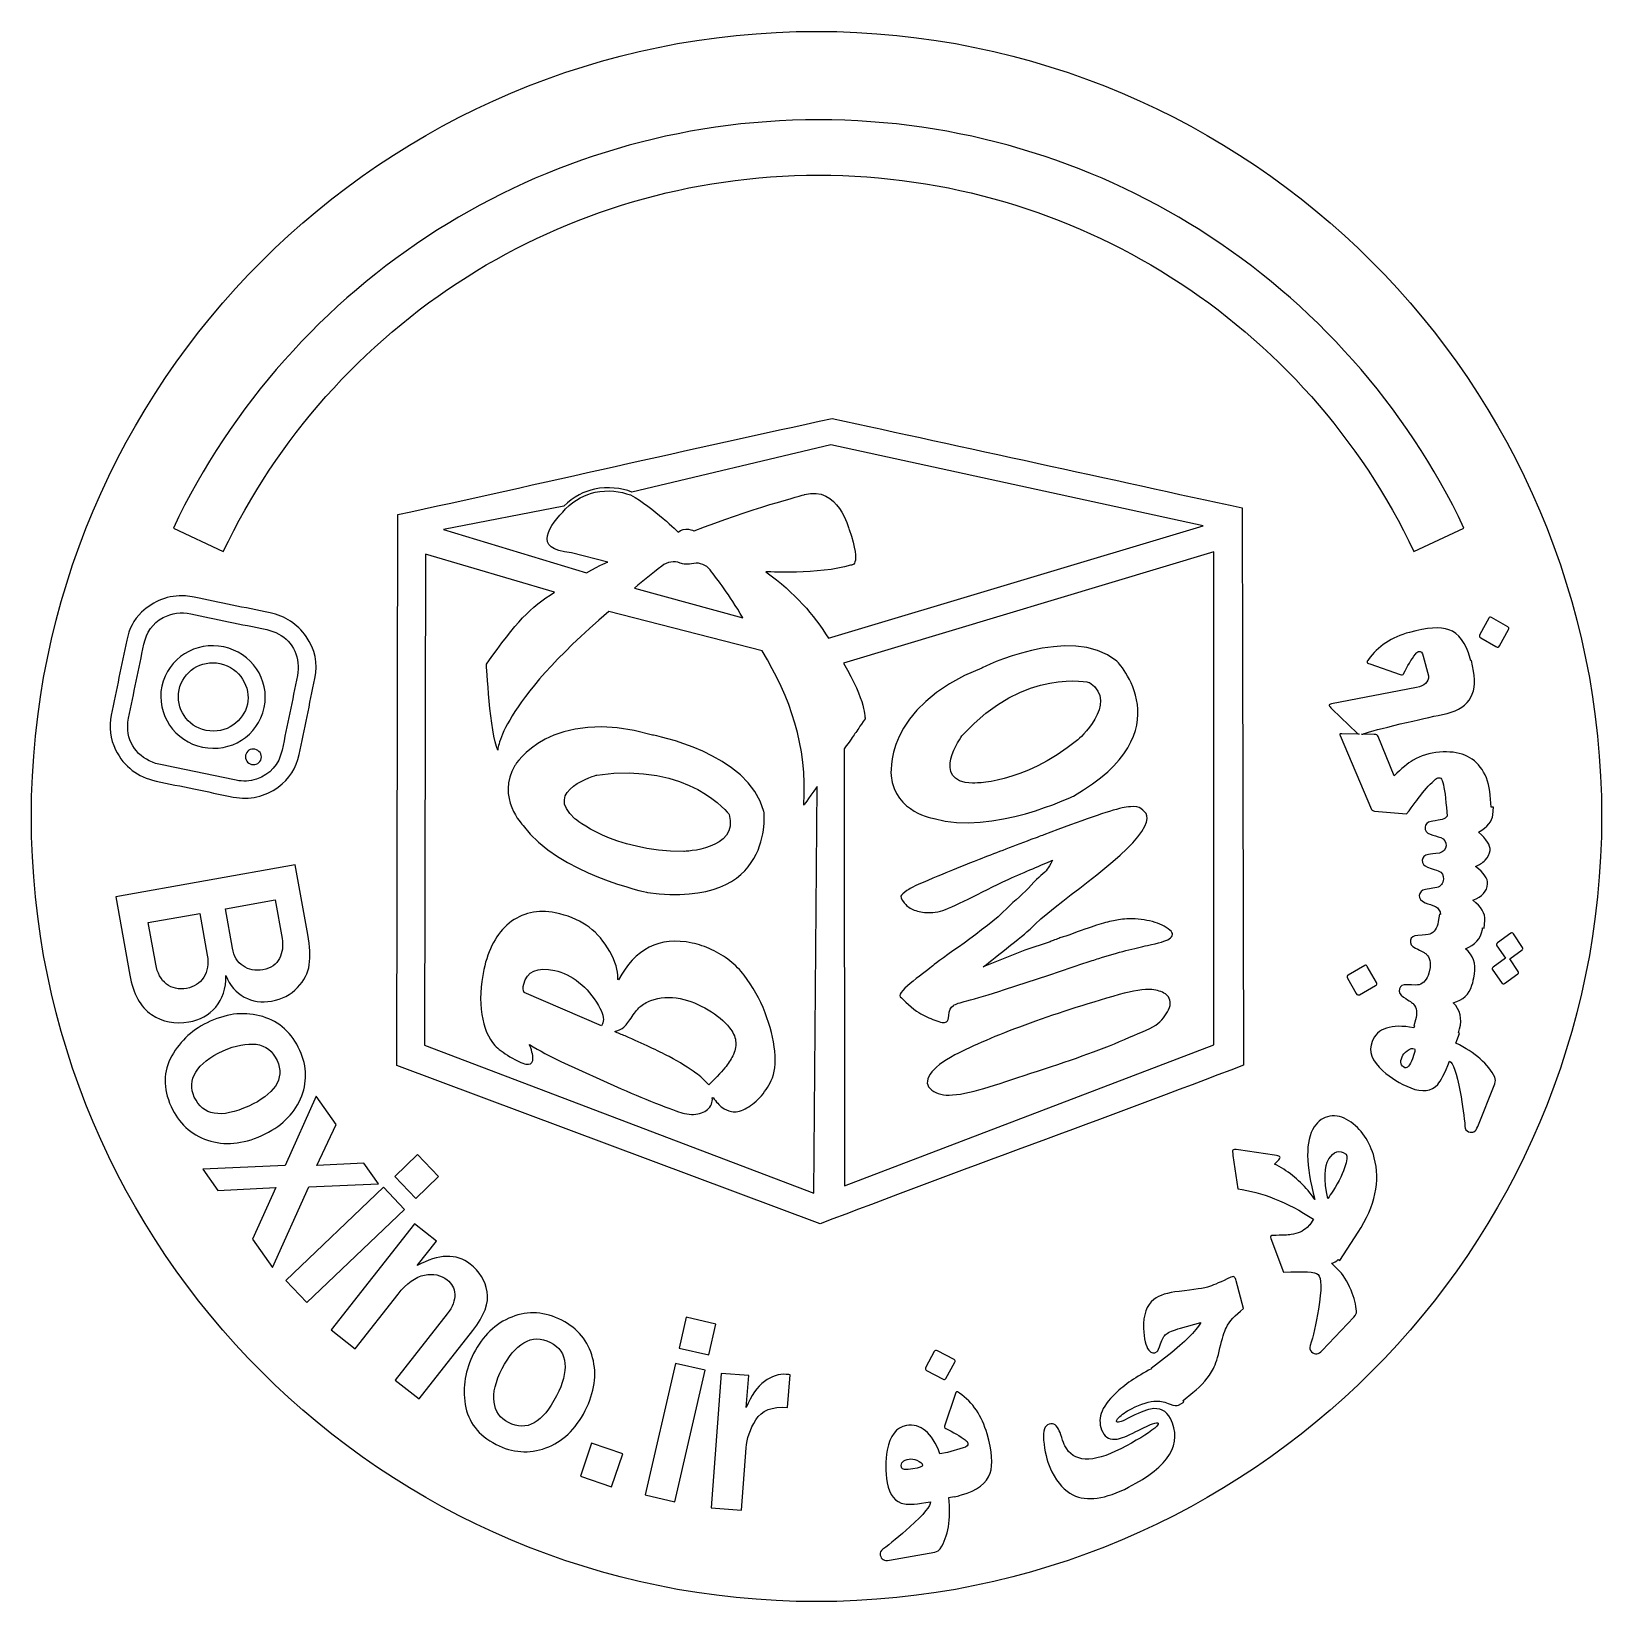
# Model space of a CAD drawing. Header units: millimetres. Extents: x -10.1 to 9.9, y -10.1 to 9.9.
import ezdxf

# ---------------------------------------------------------------- set-up
doc = ezdxf.new("R2010")
doc.units = ezdxf.units.MM
doc.header["$MEASUREMENT"] = 0
doc.layers.add('Layer 1', color=7, linetype='Continuous')

msp = doc.modelspace()

# ---------------------------------------------------------------- linework, layer by layer
at = {"layer": 'Layer 1', "color": 250}
msp.add_ellipse((-0.0613, -0.0613), major_axis=(0, 10), ratio=1, dxfattribs=at)
at = {"layer": 'Layer 1', "color": 2}
for points, knots in [([(-8.2535, 3.6133), (-7.5121, 5.1749), (-6.3384, 6.4919), (-4.8873, 7.4096), (-3.482, 8.2983), (-1.8173, 8.8128), (-0.0338, 8.8128), (1.7497, 8.8128), (3.4144, 8.2983), (4.8197, 7.4096), (6.2708, 6.4919), (7.4444, 5.1749), (8.1858, 3.6133), (8.1858, 3.6133), (7.5492, 3.3129), (7.5492, 3.3129), (6.8653, 4.7533), (5.783, 5.968), (4.4449, 6.8142), (3.15, 7.6331), (1.614, 8.1072), (-0.0338, 8.1072), (-1.6816, 8.1072), (-3.2176, 7.6331), (-4.5125, 6.8142), (-5.8506, 5.968), (-6.9331, 4.7532), (-7.6169, 3.3129), (-7.6169, 3.3129), (-8.2535, 3.6133), (-8.2535, 3.6133)], [0, 0, 0, 0, 0.1, 0.1, 0.1, 0.2, 0.2, 0.2, 0.3, 0.3, 0.3, 0.4, 0.4, 0.4, 0.5, 0.5, 0.5, 0.6, 0.6, 0.6, 0.7, 0.7, 0.7, 0.8, 0.8, 0.8, 0.9, 0.9, 0.9, 1, 1, 1, 1]), ([(-5.3928, 3.7853), (-5.3928, 3.7853), (-5.4083, -3.2349), (-5.4083, -3.2349), (-5.4083, -3.2349), (-0.0125, -5.249), (-0.0125, -5.249), (1.6947, -4.5972), (3.6687, -3.8826), (5.3758, -3.2303), (5.3768, -1.0031), (5.3617, 1.6419), (5.3617, 3.8692), (3.7046, 4.2299), (1.7961, 4.6498), (0.1384, 5.008), (-1.6243, 4.6307), (-3.6246, 4.1653), (-5.3928, 3.7853)], [0, 0, 0, 0, 0.1666667, 0.1666667, 0.1666667, 0.3333333, 0.3333333, 0.3333333, 0.5, 0.5, 0.5, 0.6666667, 0.6666667, 0.6666667, 0.8333333, 0.8333333, 0.8333333, 1, 1, 1, 1]), ([(-2.7189, 3.1796), (-2.7189, 3.1796), (-2.8023, 3.1523), (-2.9891, 3.0416), (-2.9891, 3.0416), (-4.8128, 3.5943), (-4.8128, 3.5943), (-4.8128, 3.5943), (-3.2792, 3.8928), (-3.2792, 3.8928), (-3.1546, 4.0137), (-3.0202, 4.0802), (-2.8871, 4.1091), (-2.7187, 4.1456), (-2.5526, 4.1217), (-2.4116, 4.0715), (-2.4116, 4.0715), (0.1228, 4.6728), (0.1228, 4.6728), (0.1228, 4.6728), (4.8629, 3.6428), (4.8629, 3.6428), (4.8629, 3.6428), (0.0919, 2.2082), (0.0919, 2.2082), (-0.1007, 2.5159), (-0.3276, 2.778), (-0.7071, 3.0559), (-0.7071, 3.0559), (-0.0264, 3.0163), (0.3738, 3.1411), (0.3738, 3.1411), (0.5264, 3.0994), (0.3542, 3.5959), (0.3542, 3.5959), (0.2144, 4.161), (-0.2123, 4.038), (-0.2123, 4.038), (-0.9242, 3.8542), (-1.6176, 3.5753), (-1.6176, 3.5753), (-1.7511, 3.6396), (-1.823, 3.5593), (-1.823, 3.5593), (-2.1325, 3.872), (-2.4287, 4.034), (-2.5626, 4.081), (-2.7195, 4.1032), (-2.8784, 4.0688), (-3.0067, 4.0409), (-3.1365, 3.976), (-3.2567, 3.8573), (-3.4555, 3.6476), (-3.7012, 3.3422), (-3.1817, 3.2969), (-3.1817, 3.2969), (-2.7189, 3.1796), (-2.7189, 3.1796)], [0, 0, 0, 0, 0.0526316, 0.0526316, 0.0526316, 0.1052632, 0.1052632, 0.1052632, 0.1578947, 0.1578947, 0.1578947, 0.2105263, 0.2105263, 0.2105263, 0.2631579, 0.2631579, 0.2631579, 0.3157895, 0.3157895, 0.3157895, 0.3684211, 0.3684211, 0.3684211, 0.4210526, 0.4210526, 0.4210526, 0.4736842, 0.4736842, 0.4736842, 0.5263158, 0.5263158, 0.5263158, 0.5789474, 0.5789474, 0.5789474, 0.6315789, 0.6315789, 0.6315789, 0.6842105, 0.6842105, 0.6842105, 0.7368421, 0.7368421, 0.7368421, 0.7894737, 0.7894737, 0.7894737, 0.8421053, 0.8421053, 0.8421053, 0.8947368, 0.8947368, 0.8947368, 0.9473684, 0.9473684, 0.9473684, 1, 1, 1, 1]), ([(-3.3973, 2.7967), (-3.7128, 2.599), (-3.8773, 2.4242), (-4.2655, 1.879), (-4.2655, 1.879), (-4.2182, 0.9895), (-4.1218, 0.7827), (-4.1218, 0.7827), (-4.1034, 1.3591), (-2.7049, 2.5504), (-2.7049, 2.5504), (-0.7522, 2.0494), (-0.7522, 2.0494), (-0.3953, 1.4373), (-0.1764, 0.8617), (-0.2236, 0.0831), (-0.2236, 0.0831), (-0.179, 0.1435), (-0.0519, 0.3203), (-0.0519, 0.3203), (-0.0932, -4.8569), (-0.0932, -4.8569), (-0.0932, -4.8569), (-5.0548, -2.9755), (-5.0548, -2.9755), (-5.0548, -2.9755), (-5.0401, 3.278), (-5.0401, 3.278), (-5.0401, 3.278), (-3.3973, 2.7967), (-3.3973, 2.7967)], [0, 0, 0, 0, 0.1, 0.1, 0.1, 0.2, 0.2, 0.2, 0.3, 0.3, 0.3, 0.4, 0.4, 0.4, 0.5, 0.5, 0.5, 0.6, 0.6, 0.6, 0.7, 0.7, 0.7, 0.8, 0.8, 0.8, 0.9, 0.9, 0.9, 1, 1, 1, 1]), ([(-2.3788, 2.8486), (-2.2641, 2.9449), (-2.161, 3.0278), (-2.031, 3.1288), (-1.9649, 3.1802), (-1.8743, 3.2003), (-1.7974, 3.1674), (-1.7608, 3.1517), (-1.7062, 3.1449), (-1.6245, 3.1612), (-1.5463, 3.1769), (-1.4664, 3.1429), (-1.4174, 3.08), (-1.3149, 2.9483), (-1.181, 2.7744), (-0.9979, 2.47), (-0.9979, 2.47), (-2.3788, 2.8486), (-2.3788, 2.8486)], [0, 0, 0, 0, 0.1666667, 0.1666667, 0.1666667, 0.3333333, 0.3333333, 0.3333333, 0.5, 0.5, 0.5, 0.6666667, 0.6666667, 0.6666667, 0.8333333, 0.8333333, 0.8333333, 1, 1, 1, 1]), ([(0.2904, 0.7993), (0.4478, 1.019), (0.4135, 0.9724), (0.5569, 1.1835), (0.5569, 1.1835), (0.5723, 1.4071), (0.2815, 1.8927), (0.2815, 1.8927), (5.0002, 3.3083), (5.0002, 3.3083), (5.0002, 3.3083), (5.0002, -2.97), (5.0002, -2.97), (5.0002, -2.97), (0.2955, -4.7667), (0.2955, -4.7667), (0.2955, -4.7667), (0.2904, 0.7993), (0.2904, 0.7993)], [0, 0, 0, 0, 0.1666667, 0.1666667, 0.1666667, 0.3333333, 0.3333333, 0.3333333, 0.5, 0.5, 0.5, 0.6666667, 0.6666667, 0.6666667, 0.8333333, 0.8333333, 0.8333333, 1, 1, 1, 1]), ([(-7.9915, 0.2901), (-8.1522, 0.3234), (-8.3133, 0.3558), (-8.4738, 0.3903), (-8.7082, 0.4405), (-8.8792, 0.5713), (-8.9884, 0.7871), (-9.0605, 0.9303), (-9.0753, 1.0773), (-9.0442, 1.231), (-8.9791, 1.5494), (-8.9123, 1.8675), (-8.8467, 2.1861), (-8.8184, 2.3227), (-8.7592, 2.4443), (-8.6578, 2.5395), (-8.5022, 2.6858), (-8.3174, 2.7623), (-8.1006, 2.7479), (-8.0622, 2.7453), (-8.0241, 2.7394), (-7.9867, 2.7317), (-7.6649, 2.6656), (-7.3436, 2.5986), (-7.0219, 2.5322), (-6.8282, 2.4922), (-6.6752, 2.3922), (-6.561, 2.2296), (-6.4469, 2.0676), (-6.4129, 1.8894), (-6.4512, 1.6981), (-6.5159, 1.3737), (-6.5842, 1.0499), (-6.6523, 0.7264), (-6.6882, 0.5558), (-6.7756, 0.4147), (-6.9174, 0.3138), (-7.0888, 0.1921), (-7.2802, 0.1444), (-7.4894, 0.1863), (-7.6568, 0.2198), (-7.8241, 0.2554), (-7.9915, 0.2901)], [0, 0, 0, 0, 0.0714286, 0.0714286, 0.0714286, 0.1428571, 0.1428571, 0.1428571, 0.2142857, 0.2142857, 0.2142857, 0.2857143, 0.2857143, 0.2857143, 0.3571429, 0.3571429, 0.3571429, 0.4285714, 0.4285714, 0.4285714, 0.5, 0.5, 0.5, 0.5714286, 0.5714286, 0.5714286, 0.6428571, 0.6428571, 0.6428571, 0.7142857, 0.7142857, 0.7142857, 0.7857143, 0.7857143, 0.7857143, 0.8571429, 0.8571429, 0.8571429, 0.9285714, 0.9285714, 0.9285714, 1, 1, 1, 1]), ([(-7.5498, 2.4196), (-7.7105, 2.4529), (-7.8714, 2.4858), (-8.032, 2.5198), (-8.1553, 2.5458), (-8.2739, 2.5297), (-8.3839, 2.4716), (-8.5191, 2.4), (-8.5973, 2.2826), (-8.6282, 2.1341), (-8.694, 1.8204), (-8.759, 1.5064), (-8.8232, 1.1924), (-8.8303, 1.1569), (-8.8339, 1.1206), (-8.8345, 1.0845), (-8.8375, 0.8447), (-8.6666, 0.6539), (-8.438, 0.6051), (-8.1105, 0.5349), (-7.7821, 0.4682), (-7.4538, 0.4008), (-7.367, 0.3829), (-7.2795, 0.3861), (-7.1959, 0.4141), (-7.017, 0.4744), (-6.9081, 0.6016), (-6.869, 0.785), (-6.8016, 1.1007), (-6.7363, 1.4169), (-6.6731, 1.7335), (-6.6625, 1.7858), (-6.66, 1.842), (-6.6657, 1.895), (-6.6895, 2.1113), (-6.8421, 2.2716), (-7.0643, 2.3189), (-7.2259, 2.3532), (-7.388, 2.3861), (-7.5498, 2.4196)], [0, 0, 0, 0, 0.0769231, 0.0769231, 0.0769231, 0.1538462, 0.1538462, 0.1538462, 0.2307692, 0.2307692, 0.2307692, 0.3076923, 0.3076923, 0.3076923, 0.3846154, 0.3846154, 0.3846154, 0.4615385, 0.4615385, 0.4615385, 0.5384615, 0.5384615, 0.5384615, 0.6153846, 0.6153846, 0.6153846, 0.6923077, 0.6923077, 0.6923077, 0.7692308, 0.7692308, 0.7692308, 0.8461538, 0.8461538, 0.8461538, 0.9230769, 0.9230769, 0.9230769, 1, 1, 1, 1]), ([(8.5016, 2.4654), (8.5082, 2.4805), (8.5198, 2.4833), (8.537, 2.4738), (8.537, 2.4738), (8.7428, 2.3548), (8.7428, 2.3548), (8.7571, 2.3463), (8.7602, 2.3348), (8.7523, 2.3198), (8.7523, 2.3198), (8.638, 2.1118), (8.638, 2.1118), (8.6289, 2.0946), (8.6138, 2.0918), (8.5934, 2.1031), (8.5934, 2.1031), (8.4003, 2.2149), (8.4003, 2.2149), (8.3821, 2.2245), (8.3776, 2.2379), (8.3864, 2.2558), (8.3864, 2.2558), (8.5016, 2.4654), (8.5016, 2.4654)], [0, 0, 0, 0, 0.125, 0.125, 0.125, 0.25, 0.25, 0.25, 0.375, 0.375, 0.375, 0.5, 0.5, 0.5, 0.625, 0.625, 0.625, 0.75, 0.75, 0.75, 0.875, 0.875, 0.875, 1, 1, 1, 1]), ([(0.8898, 0.4565), (0.8898, 0.4565), (0.778, 1.3328), (2.0447, 1.8299), (2.0447, 1.8299), (3.163, 2.399), (3.7636, 1.9193), (3.7636, 1.9193), (4.647, 1.0189), (3.2119, 0.1993), (3.2119, 0.1993), (2.1691, -0.3043), (1.4373, -0.0877), (1.4373, -0.0877), (0.9415, -0.0168), (0.8898, 0.4565)], [0, 0, 0, 0, 0.2, 0.2, 0.2, 0.4, 0.4, 0.4, 0.6, 0.6, 0.6, 0.8, 0.8, 0.8, 1, 1, 1, 1]), ([(7.4918, 2.2844), (7.7162, 2.3456), (7.8828, 2.3569), (7.9923, 2.3181), (8.1198, 2.2731), (8.2108, 2.1508), (8.2653, 1.9507), (8.2653, 1.9507), (8.2728, 1.9235), (8.2728, 1.9235), (8.2728, 1.9235), (8.28, 1.9249), (8.28, 1.9249), (8.28, 1.9249), (8.3057, 1.7918), (8.3057, 1.7918), (8.3652, 1.484), (8.2341, 1.2993), (7.9121, 1.2371), (7.7748, 1.2106), (7.5957, 1.1708), (7.3743, 1.1176), (7.1404, 1.0615), (6.9867, 1.0205), (6.9125, 0.9944), (6.9009, 0.9902), (6.8901, 0.9875), (6.8801, 0.9862), (6.8801, 0.9862), (7.0437, 0.9825), (7.0437, 0.9825), (7.0614, 0.9823), (7.0713, 0.9814), (7.074, 0.9799), (7.0803, 0.977), (7.0857, 0.9689), (7.091, 0.956), (7.091, 0.956), (7.2959, 0.4558), (7.2959, 0.4558), (7.3889, 0.5486), (7.4699, 0.6155), (7.5398, 0.657), (7.6363, 0.7137), (7.7475, 0.7475), (7.8737, 0.7581), (8.1233, 0.7792), (8.3042, 0.706), (8.4157, 0.5382), (8.4742, 0.4501), (8.5092, 0.341), (8.5202, 0.2102), (8.5202, 0.2102), (8.5329, 0.0592), (8.5329, 0.0592), (8.5329, 0.0592), (8.5605, 0.0571), (8.5605, 0.0571), (8.5605, 0.0571), (8.5532, -0.0389), (8.5532, -0.0389), (8.5469, -0.1216), (8.4864, -0.1959), (8.3715, -0.2626), (8.4746, -0.3507), (8.5236, -0.4277), (8.5186, -0.4938), (8.5154, -0.5368), (8.4942, -0.5785), (8.4547, -0.618), (8.4198, -0.6539), (8.3792, -0.6804), (8.3334, -0.6967), (8.4402, -0.7811), (8.4912, -0.8549), (8.4863, -0.9184), (8.4791, -1.0131), (8.4172, -1.083), (8.3006, -1.1277), (8.4075, -1.2113), (8.4576, -1.2966), (8.4509, -1.384), (8.4509, -1.384), (8.4435, -1.4816), (8.4435, -1.4816), (8.4435, -1.4816), (8.4234, -1.4801), (8.4234, -1.4801), (8.4234, -1.4801), (8.4198, -1.5007), (8.4198, -1.5007), (8.3987, -1.619), (8.3268, -1.7004), (8.204, -1.7458), (8.3037, -1.8296), (8.3419, -1.9368), (8.3185, -2.0677), (8.3185, -2.0677), (8.3097, -2.1173), (8.3097, -2.1173), (8.3097, -2.1173), (8.3126, -2.1182), (8.3126, -2.1182), (8.3126, -2.1182), (8.3043, -2.1474), (8.3043, -2.1474), (8.3043, -2.1474), (8.2969, -2.1885), (8.2969, -2.1885), (8.2969, -2.1885), (8.2928, -2.1878), (8.2928, -2.1878), (8.2928, -2.1878), (8.2862, -2.2111), (8.2862, -2.2111), (8.2534, -2.3267), (8.1746, -2.4008), (8.0495, -2.4342), (8.1387, -2.527), (8.1652, -2.6372), (8.1289, -2.7652), (8.1289, -2.7652), (8.1141, -2.8171), (8.1141, -2.8171), (8.1141, -2.8171), (8.1297, -2.8232), (8.1297, -2.8232), (8.1297, -2.8232), (8.0806, -2.9477), (8.0806, -2.9477), (8.3319, -3.0703), (8.4975, -3.2155), (8.5771, -3.3834), (8.589, -3.4079), (8.5889, -3.435), (8.5773, -3.4644), (8.5773, -3.4644), (8.3618, -4.0109), (8.3618, -4.0109), (8.3364, -4.0754), (8.2974, -4.0973), (8.2445, -4.0764), (8.2159, -4.0651), (8.2003, -4.0429), (8.1981, -4.0098), (8.1903, -3.8909), (8.17, -3.7432), (8.1375, -3.5668), (8.0931, -3.3286), (8.0478, -3.1986), (8.0017, -3.1768), (7.9398, -3.3339), (7.8902, -3.4329), (7.8525, -3.4737), (7.7712, -3.5621), (7.6556, -3.5767), (7.5068, -3.518), (7.3716, -3.4647), (7.2537, -3.392), (7.1528, -3.3003), (7.0134, -3.1737), (6.9677, -3.0495), (7.0155, -2.9281), (7.0824, -2.7587), (7.259, -2.7001), (7.5455, -2.752), (7.5455, -2.752), (7.5544, -2.7296), (7.5544, -2.7296), (7.5544, -2.7296), (7.5475, -2.7276), (7.5475, -2.7276), (7.5475, -2.7276), (7.5691, -2.6515), (7.5691, -2.6515), (7.5934, -2.566), (7.5849, -2.4987), (7.5435, -2.4505), (7.5335, -2.4387), (7.4916, -2.4095), (7.4165, -2.3624), (7.3698, -2.3327), (7.3522, -2.2975), (7.3636, -2.2576), (7.3746, -2.2189), (7.4072, -2.2011), (7.4613, -2.2045), (7.5449, -2.2091), (7.5956, -2.2092), (7.6133, -2.2045), (7.673, -2.1886), (7.7146, -2.139), (7.7383, -2.0555), (7.7383, -2.0555), (7.7486, -2.0192), (7.7486, -2.0192), (7.7486, -2.0192), (7.7502, -2.0105), (7.7502, -2.0105), (7.7658, -1.923), (7.7503, -1.8568), (7.7038, -1.8128), (7.6931, -1.8022), (7.6476, -1.7772), (7.5678, -1.7377), (7.518, -1.7128), (7.4966, -1.6794), (7.5039, -1.6386), (7.5109, -1.599), (7.542, -1.5781), (7.5967, -1.5761), (7.6807, -1.5724), (7.7316, -1.5676), (7.7488, -1.5611), (7.807, -1.5394), (7.8438, -1.486), (7.8591, -1.4006), (7.8591, -1.4006), (7.8761, -1.3055), (7.8761, -1.3055), (7.8761, -1.3055), (7.8875, -1.3075), (7.8875, -1.3075), (7.8826, -1.2634), (7.8608, -1.2298), (7.822, -1.2071), (7.7795, -1.191), (7.7365, -1.1757), (7.6935, -1.1609), (7.6388, -1.1349), (7.6129, -1.1042), (7.6156, -1.0684), (7.6188, -1.0266), (7.646, -1.0012), (7.6978, -0.9914), (7.7169, -0.9881), (7.7647, -0.9798), (7.8403, -0.9671), (7.8925, -0.9509), (7.9206, -0.9149), (7.9249, -0.8582), (7.9286, -0.8095), (7.9064, -0.7744), (7.8579, -0.7523), (7.8323, -0.7448), (7.7872, -0.7293), (7.722, -0.7068), (7.6731, -0.6898), (7.6505, -0.6606), (7.6536, -0.6188), (7.6567, -0.5779), (7.6834, -0.5538), (7.7342, -0.5456), (7.7607, -0.5421), (7.8075, -0.5353), (7.8751, -0.5263), (7.9263, -0.5126), (7.9535, -0.4817), (7.9572, -0.4335), (7.9609, -0.3841), (7.9392, -0.349), (7.8915, -0.3277), (7.8477, -0.3163), (7.802, -0.3025), (7.7552, -0.2874), (7.7079, -0.2722), (7.6862, -0.2418), (7.6896, -0.197), (7.6924, -0.1595), (7.7187, -0.1354), (7.7688, -0.125), (7.7866, -0.1221), (7.8335, -0.1141), (7.9087, -0.1005), (7.9366, -0.0911), (7.9574, -0.0761), (7.9711, -0.0557), (7.9711, -0.0557), (7.9619, 0.0524), (7.9619, 0.0524), (7.9475, 0.2241), (7.9296, 0.3389), (7.9088, 0.3976), (7.9002, 0.4231), (7.8847, 0.4347), (7.8634, 0.4329), (7.8506, 0.4318), (7.8378, 0.4256), (7.8245, 0.4146), (7.764, 0.3648), (7.7007, 0.296), (7.6343, 0.2084), (7.6011, 0.1644), (7.5412, 0.0852), (7.4544, -0.0294), (7.4544, -0.0294), (7.0467, 0.0065), (7.0467, 0.0065), (7.0281, 0.008), (7.0154, 0.0159), (7.0096, 0.0296), (7.0096, 0.0296), (6.608, 0.9702), (6.608, 0.9702), (6.6052, 0.9772), (6.6039, 0.9827), (6.6036, 0.9861), (6.6033, 0.99), (6.6126, 0.992), (6.6319, 0.9919), (6.6319, 0.9919), (6.8526, 0.9869), (6.8526, 0.9869), (6.843, 0.9888), (6.8346, 0.9926), (6.8273, 0.9984), (6.8273, 0.9984), (6.5059, 1.3069), (6.5059, 1.3069), (6.4839, 1.3283), (6.4719, 1.3434), (6.4702, 1.3522), (6.4681, 1.3627), (6.4767, 1.3701), (6.4965, 1.3739), (6.4965, 1.3739), (7.5821, 1.5836), (7.5821, 1.5836), (7.6823, 1.603), (7.7334, 1.6516), (7.7354, 1.7292), (7.7354, 1.7292), (7.6673, 1.979), (7.6673, 1.979), (7.6543, 2.0265), (7.6346, 2.0468), (7.6078, 2.0395), (7.5942, 2.0357), (7.5804, 2.0245), (7.5664, 2.006), (7.5157, 1.9385), (7.4656, 1.8557), (7.4169, 1.7578), (7.4089, 1.7432), (7.3945, 1.7393), (7.3736, 1.746), (7.3736, 1.746), (6.9855, 1.8821), (6.9855, 1.8821), (6.9644, 1.8896), (6.9533, 1.8959), (6.9518, 1.9017), (6.9498, 1.9087), (6.9553, 1.9213), (6.9679, 1.9385), (7.0882, 2.1065), (7.2628, 2.2219), (7.4918, 2.2844)], [0, 0, 0, 0, 0.0084034, 0.0084034, 0.0084034, 0.0168067, 0.0168067, 0.0168067, 0.0252101, 0.0252101, 0.0252101, 0.0336134, 0.0336134, 0.0336134, 0.0420168, 0.0420168, 0.0420168, 0.0504202, 0.0504202, 0.0504202, 0.0588235, 0.0588235, 0.0588235, 0.0672269, 0.0672269, 0.0672269, 0.0756303, 0.0756303, 0.0756303, 0.0840336, 0.0840336, 0.0840336, 0.092437, 0.092437, 0.092437, 0.1008403, 0.1008403, 0.1008403, 0.1092437, 0.1092437, 0.1092437, 0.1176471, 0.1176471, 0.1176471, 0.1260504, 0.1260504, 0.1260504, 0.1344538, 0.1344538, 0.1344538, 0.1428571, 0.1428571, 0.1428571, 0.1512605, 0.1512605, 0.1512605, 0.1596639, 0.1596639, 0.1596639, 0.1680672, 0.1680672, 0.1680672, 0.1764706, 0.1764706, 0.1764706, 0.1848739, 0.1848739, 0.1848739, 0.1932773, 0.1932773, 0.1932773, 0.2016807, 0.2016807, 0.2016807, 0.210084, 0.210084, 0.210084, 0.2184874, 0.2184874, 0.2184874, 0.2268908, 0.2268908, 0.2268908, 0.2352941, 0.2352941, 0.2352941, 0.2436975, 0.2436975, 0.2436975, 0.2521008, 0.2521008, 0.2521008, 0.2605042, 0.2605042, 0.2605042, 0.2689076, 0.2689076, 0.2689076, 0.2773109, 0.2773109, 0.2773109, 0.2857143, 0.2857143, 0.2857143, 0.2941176, 0.2941176, 0.2941176, 0.302521, 0.302521, 0.302521, 0.3109244, 0.3109244, 0.3109244, 0.3193277, 0.3193277, 0.3193277, 0.3277311, 0.3277311, 0.3277311, 0.3361345, 0.3361345, 0.3361345, 0.3445378, 0.3445378, 0.3445378, 0.3529412, 0.3529412, 0.3529412, 0.3613445, 0.3613445, 0.3613445, 0.3697479, 0.3697479, 0.3697479, 0.3781513, 0.3781513, 0.3781513, 0.3865546, 0.3865546, 0.3865546, 0.394958, 0.394958, 0.394958, 0.4033613, 0.4033613, 0.4033613, 0.4117647, 0.4117647, 0.4117647, 0.4201681, 0.4201681, 0.4201681, 0.4285714, 0.4285714, 0.4285714, 0.4369748, 0.4369748, 0.4369748, 0.4453782, 0.4453782, 0.4453782, 0.4537815, 0.4537815, 0.4537815, 0.4621849, 0.4621849, 0.4621849, 0.4705882, 0.4705882, 0.4705882, 0.4789916, 0.4789916, 0.4789916, 0.487395, 0.487395, 0.487395, 0.4957983, 0.4957983, 0.4957983, 0.5042017, 0.5042017, 0.5042017, 0.512605, 0.512605, 0.512605, 0.5210084, 0.5210084, 0.5210084, 0.5294118, 0.5294118, 0.5294118, 0.5378151, 0.5378151, 0.5378151, 0.5462185, 0.5462185, 0.5462185, 0.5546218, 0.5546218, 0.5546218, 0.5630252, 0.5630252, 0.5630252, 0.5714286, 0.5714286, 0.5714286, 0.5798319, 0.5798319, 0.5798319, 0.5882353, 0.5882353, 0.5882353, 0.5966387, 0.5966387, 0.5966387, 0.605042, 0.605042, 0.605042, 0.6134454, 0.6134454, 0.6134454, 0.6218487, 0.6218487, 0.6218487, 0.6302521, 0.6302521, 0.6302521, 0.6386555, 0.6386555, 0.6386555, 0.6470588, 0.6470588, 0.6470588, 0.6554622, 0.6554622, 0.6554622, 0.6638655, 0.6638655, 0.6638655, 0.6722689, 0.6722689, 0.6722689, 0.6806723, 0.6806723, 0.6806723, 0.6890756, 0.6890756, 0.6890756, 0.697479, 0.697479, 0.697479, 0.7058824, 0.7058824, 0.7058824, 0.7142857, 0.7142857, 0.7142857, 0.7226891, 0.7226891, 0.7226891, 0.7310924, 0.7310924, 0.7310924, 0.7394958, 0.7394958, 0.7394958, 0.7478992, 0.7478992, 0.7478992, 0.7563025, 0.7563025, 0.7563025, 0.7647059, 0.7647059, 0.7647059, 0.7731092, 0.7731092, 0.7731092, 0.7815126, 0.7815126, 0.7815126, 0.789916, 0.789916, 0.789916, 0.7983193, 0.7983193, 0.7983193, 0.8067227, 0.8067227, 0.8067227, 0.8151261, 0.8151261, 0.8151261, 0.8235294, 0.8235294, 0.8235294, 0.8319328, 0.8319328, 0.8319328, 0.8403361, 0.8403361, 0.8403361, 0.8487395, 0.8487395, 0.8487395, 0.8571429, 0.8571429, 0.8571429, 0.8655462, 0.8655462, 0.8655462, 0.8739496, 0.8739496, 0.8739496, 0.8823529, 0.8823529, 0.8823529, 0.8907563, 0.8907563, 0.8907563, 0.8991597, 0.8991597, 0.8991597, 0.907563, 0.907563, 0.907563, 0.9159664, 0.9159664, 0.9159664, 0.9243697, 0.9243697, 0.9243697, 0.9327731, 0.9327731, 0.9327731, 0.9411765, 0.9411765, 0.9411765, 0.9495798, 0.9495798, 0.9495798, 0.9579832, 0.9579832, 0.9579832, 0.9663866, 0.9663866, 0.9663866, 0.9747899, 0.9747899, 0.9747899, 0.9831933, 0.9831933, 0.9831933, 0.9915966, 0.9915966, 0.9915966, 1, 1, 1, 1]), ([(-7.8819, 0.8227), (-8.2319, 0.8952), (-8.4758, 1.2394), (-8.4001, 1.5987), (-8.3246, 1.9563), (-7.9631, 2.1742), (-7.6123, 2.0991), (-7.2602, 2.0238), (-7.0211, 1.6885), (-7.0964, 1.3253), (-7.1722, 0.9618), (-7.5275, 0.7489), (-7.8819, 0.8227)], [0, 0, 0, 0, 0.25, 0.25, 0.25, 0.5, 0.5, 0.5, 0.75, 0.75, 0.75, 1, 1, 1, 1]), ([(-8.1803, 1.551), (-8.2295, 1.3148), (-8.0772, 1.0858), (-7.837, 1.0355), (-7.5799, 0.9815), (-7.3557, 1.1552), (-7.3102, 1.3683), (-7.265, 1.5804), (-7.3997, 1.8333), (-7.6599, 1.8869), (-7.9003, 1.9367), (-8.1308, 1.7876), (-8.1803, 1.551)], [0, 0, 0, 0, 0.25, 0.25, 0.25, 0.5, 0.5, 0.5, 0.75, 0.75, 0.75, 1, 1, 1, 1]), ([(1.9272, 0.3642), (1.9272, 0.3642), (2.5534, 0.3364), (3.2656, 0.914), (3.2656, 0.914), (3.8026, 1.3766), (3.4165, 1.645), (3.4165, 1.645), (2.6048, 1.8525), (1.7936, 0.9719), (1.7936, 0.9719), (1.3694, 0.3785), (1.9272, 0.3642)], [0, 0, 0, 0, 0.25, 0.25, 0.25, 0.5, 0.5, 0.5, 0.75, 0.75, 0.75, 1, 1, 1, 1]), ([(-3.9021, 0.5884), (-3.9021, 0.5884), (-3.4579, 1.3521), (-2.1501, 0.9765), (-2.1501, 0.9765), (-0.9163, 0.7482), (-0.7312, 0.0021), (-0.7312, 0.0021), (-0.5775, -1.25), (-2.2151, -1.0279), (-2.2151, -1.0279), (-3.3492, -0.7934), (-3.7984, -0.1765), (-3.7984, -0.1765), (-4.1489, 0.1813), (-3.9021, 0.5884)], [0, 0, 0, 0, 0.2, 0.2, 0.2, 0.4, 0.4, 0.4, 0.6, 0.6, 0.6, 0.8, 0.8, 0.8, 1, 1, 1, 1]), ([(-7.2161, 0.7954), (-7.161, 0.7812), (-7.1206, 0.7343), (-7.1336, 0.6762), (-7.146, 0.6199), (-7.202, 0.5931), (-7.256, 0.603), (-7.3103, 0.613), (-7.3442, 0.6651), (-7.333, 0.7192), (-7.3217, 0.7734), (-7.2705, 0.8068), (-7.2161, 0.7954)], [0, 0, 0, 0, 0.25, 0.25, 0.25, 0.5, 0.5, 0.5, 0.75, 0.75, 0.75, 1, 1, 1, 1]), ([(-3.1377, -0.0892), (-3.1377, -0.0892), (-2.6693, -0.5058), (-1.7522, -0.5066), (-1.7522, -0.5066), (-1.0437, -0.4863), (-1.1741, -0.0344), (-1.1741, -0.0344), (-1.6733, 0.6385), (-2.8581, 0.4666), (-2.8581, 0.4666), (-3.5616, 0.2735), (-3.1377, -0.0892)], [0, 0, 0, 0, 0.25, 0.25, 0.25, 0.5, 0.5, 0.5, 0.75, 0.75, 0.75, 1, 1, 1, 1]), ([(3.3443, -1.9292), (3.3443, -1.9292), (2.8983, -2.0819), (2.8983, -2.0819), (2.8983, -2.0819), (2.3333, -2.2643), (2.3333, -2.2643), (2.1343, -2.3314), (1.974, -2.3799), (1.8518, -2.41), (1.7653, -2.4312), (1.709, -2.4504), (1.6827, -2.4678), (1.648, -2.4906), (1.6284, -2.5336), (1.6238, -2.597), (1.6226, -2.6378), (1.6124, -2.6646), (1.5933, -2.6772), (1.5693, -2.6929), (1.52, -2.6855), (1.4456, -2.6551), (1.3794, -2.6311), (1.3113, -2.5993), (1.2411, -2.5597), (1.1714, -2.5204), (1.0371, -2.3885), (1.0062, -2.3566), (0.945, -2.293), (1.3666, -2.0207), (1.4193, -1.9637), (1.4803, -1.9003), (2.1065, -1.4954), (2.3619, -1.2348), (2.4657, -1.1285), (2.5822, -1.0401), (2.6731, -0.9343), (2.7641, -0.8285), (2.8449, -0.7842), (2.8784, -0.7324), (2.892, -0.7148), (2.9143, -0.6772), (2.9456, -0.6196), (2.7976, -0.6799), (2.6081, -0.7612), (2.3785, -0.8632), (2.0243, -1.0254), (1.6621, -1.2326), (1.5184, -1.2661), (1.4731, -1.2771), (1.4301, -1.2836), (1.3894, -1.2858), (1.3194, -1.2861), (1.2572, -1.2773), (1.2031, -1.2595), (1.1493, -1.2417), (1.1065, -1.2163), (1.0746, -1.1832), (1.0555, -1.1634), (1.0042, -1.0966), (1.0134, -1.0778), (1.0224, -1.059), (1.0484, -1.0349), (1.0909, -1.0054), (1.1227, -0.9835), (1.1477, -0.9686), (1.1656, -0.9607), (1.2292, -0.9279), (1.476, -0.826), (1.5841, -0.7801), (1.6927, -0.7341), (1.8352, -0.6766), (2.0122, -0.6076), (2.1906, -0.5381), (2.4098, -0.4543), (2.6707, -0.3558), (2.6707, -0.3558), (2.7515, -0.3273), (2.7515, -0.3273), (2.7853, -0.3137), (2.8131, -0.303), (2.835, -0.2952), (3.3246, -0.1069), (3.6587, 0.0082), (3.8305, 0.0475), (3.8664, 0.0558), (3.9024, 0.0612), (3.9388, 0.0636), (4.0018, 0.0678), (4.0457, 0.0596), (4.0704, 0.039), (4.1341, -0.0143), (4.2098, -0.0556), (4.083, -0.253), (3.857, -0.6093), (2.962, -1.1775), (2.6584, -1.4952), (2.6031, -1.5558), (2.1175, -1.9285), (2.0637, -1.9767), (2.0637, -1.9767), (2.5924, -1.7652), (2.5924, -1.7652), (2.5924, -1.7652), (2.9141, -1.6561), (2.9141, -1.6561), (2.9282, -1.6494), (2.9474, -1.642), (2.9716, -1.6338), (2.996, -1.6256), (3.0186, -1.6173), (3.0394, -1.6088), (3.0564, -1.6027), (3.0758, -1.5963), (3.0972, -1.5893), (3.1188, -1.5823), (3.1369, -1.5767), (3.1516, -1.5723), (3.3051, -1.5145), (3.4233, -1.4725), (3.5053, -1.4462), (3.5878, -1.42), (3.6593, -1.4009), (3.7199, -1.3892), (3.7755, -1.3767), (3.8419, -1.3686), (3.9194, -1.3648), (4.0259, -1.3638), (4.1251, -1.3755), (4.2168, -1.4), (4.309, -1.4247), (4.3836, -1.4607), (4.4404, -1.5079), (4.488, -1.5477), (4.4847, -1.5852), (4.4303, -1.6203), (4.3893, -1.6467), (4.2978, -1.6747), (4.1564, -1.704), (3.9952, -1.7369), (3.7875, -1.7918), (3.5342, -1.8682), (3.4837, -1.8863), (3.4202, -1.9066), (3.3443, -1.9292)], [0, 0, 0, 0, 0.0208333, 0.0208333, 0.0208333, 0.0416667, 0.0416667, 0.0416667, 0.0625, 0.0625, 0.0625, 0.0833333, 0.0833333, 0.0833333, 0.1041667, 0.1041667, 0.1041667, 0.125, 0.125, 0.125, 0.1458333, 0.1458333, 0.1458333, 0.1666667, 0.1666667, 0.1666667, 0.1875, 0.1875, 0.1875, 0.2083333, 0.2083333, 0.2083333, 0.2291667, 0.2291667, 0.2291667, 0.25, 0.25, 0.25, 0.2708333, 0.2708333, 0.2708333, 0.2916667, 0.2916667, 0.2916667, 0.3125, 0.3125, 0.3125, 0.3333333, 0.3333333, 0.3333333, 0.3541667, 0.3541667, 0.3541667, 0.375, 0.375, 0.375, 0.3958333, 0.3958333, 0.3958333, 0.4166667, 0.4166667, 0.4166667, 0.4375, 0.4375, 0.4375, 0.4583333, 0.4583333, 0.4583333, 0.4791667, 0.4791667, 0.4791667, 0.5, 0.5, 0.5, 0.5208333, 0.5208333, 0.5208333, 0.5416667, 0.5416667, 0.5416667, 0.5625, 0.5625, 0.5625, 0.5833333, 0.5833333, 0.5833333, 0.6041667, 0.6041667, 0.6041667, 0.625, 0.625, 0.625, 0.6458333, 0.6458333, 0.6458333, 0.6666667, 0.6666667, 0.6666667, 0.6875, 0.6875, 0.6875, 0.7083333, 0.7083333, 0.7083333, 0.7291667, 0.7291667, 0.7291667, 0.75, 0.75, 0.75, 0.7708333, 0.7708333, 0.7708333, 0.7916667, 0.7916667, 0.7916667, 0.8125, 0.8125, 0.8125, 0.8333333, 0.8333333, 0.8333333, 0.8541667, 0.8541667, 0.8541667, 0.875, 0.875, 0.875, 0.8958333, 0.8958333, 0.8958333, 0.9166667, 0.9166667, 0.9166667, 0.9375, 0.9375, 0.9375, 0.9583333, 0.9583333, 0.9583333, 0.9791667, 0.9791667, 0.9791667, 1, 1, 1, 1]), ([(-8.9853, -1.0835), (-8.9853, -1.0835), (-6.7007, -0.6755), (-6.7007, -0.6755), (-6.7007, -0.6755), (-6.5418, -1.5656), (-6.5418, -1.5656), (-6.5148, -1.7164), (-6.508, -1.8437), (-6.5217, -1.9487), (-6.5354, -2.0537), (-6.5851, -2.1516), (-6.6716, -2.2414), (-6.7581, -2.3317), (-6.8681, -2.3891), (-7.0018, -2.4129), (-7.128, -2.4355), (-7.2444, -2.4179), (-7.3505, -2.3614), (-7.4568, -2.3044), (-7.5344, -2.2133), (-7.5833, -2.0882), (-7.5825, -2.2543), (-7.626, -2.387), (-7.714, -2.4882), (-7.8015, -2.5893), (-7.9158, -2.6522), (-8.0564, -2.6773), (-8.2329, -2.7088), (-8.3912, -2.6775), (-8.5317, -2.5836), (-8.6724, -2.489), (-8.7641, -2.3221), (-8.8069, -2.0827), (-8.8069, -2.0827), (-8.9853, -1.0835), (-8.9853, -1.0835)], [0, 0, 0, 0, 0.0833333, 0.0833333, 0.0833333, 0.1666667, 0.1666667, 0.1666667, 0.25, 0.25, 0.25, 0.3333333, 0.3333333, 0.3333333, 0.4166667, 0.4166667, 0.4166667, 0.5, 0.5, 0.5, 0.5833333, 0.5833333, 0.5833333, 0.6666667, 0.6666667, 0.6666667, 0.75, 0.75, 0.75, 0.8333333, 0.8333333, 0.8333333, 0.9166667, 0.9166667, 0.9166667, 1, 1, 1, 1]), ([(-7.5903, -1.2364), (-7.5903, -1.2364), (-7.5007, -1.7386), (-7.5007, -1.7386), (-7.4823, -1.8414), (-7.437, -1.917), (-7.3652, -1.9655), (-7.2928, -2.0145), (-7.2092, -2.0302), (-7.1144, -2.0133), (-7.0099, -1.9946), (-6.9389, -1.9466), (-6.9013, -1.8697), (-6.8637, -1.7929), (-6.8528, -1.709), (-6.8692, -1.617), (-6.8692, -1.617), (-6.9574, -1.1234), (-6.9574, -1.1234), (-6.9574, -1.1234), (-7.5903, -1.2364), (-7.5903, -1.2364)], [0, 0, 0, 0, 0.1428571, 0.1428571, 0.1428571, 0.2857143, 0.2857143, 0.2857143, 0.4285714, 0.4285714, 0.4285714, 0.5714286, 0.5714286, 0.5714286, 0.7142857, 0.7142857, 0.7142857, 0.8571429, 0.8571429, 0.8571429, 1, 1, 1, 1]), ([(-8.5724, -1.4118), (-8.5724, -1.4118), (-8.4773, -1.9442), (-8.4773, -1.9442), (-8.4572, -2.0568), (-8.4122, -2.1407), (-8.3411, -2.1952), (-8.2706, -2.2499), (-8.1848, -2.2681), (-8.0843, -2.2502), (-7.9883, -2.233), (-7.916, -2.1859), (-7.8661, -2.1086), (-7.8168, -2.0315), (-7.8017, -1.938), (-7.8212, -1.8288), (-7.8212, -1.8288), (-7.9166, -1.2947), (-7.9166, -1.2947), (-7.9166, -1.2947), (-8.5724, -1.4118), (-8.5724, -1.4118)], [0, 0, 0, 0, 0.1428571, 0.1428571, 0.1428571, 0.2857143, 0.2857143, 0.2857143, 0.4285714, 0.4285714, 0.4285714, 0.5714286, 0.5714286, 0.5714286, 0.7142857, 0.7142857, 0.7142857, 0.8571429, 0.8571429, 0.8571429, 1, 1, 1, 1]), ([(-2.5492, -3.5281), (-2.5492, -3.5281), (-3.3161, -3.1821), (-3.3161, -3.1821), (-3.4548, -3.1168), (-3.5884, -3.0447), (-3.7169, -2.9661), (-3.7167, -2.9716), (-3.7113, -2.985), (-3.7008, -3.0066), (-3.6763, -3.0856), (-3.668, -3.1393), (-3.6757, -3.1683), (-3.6866, -3.2091), (-3.7155, -3.2244), (-3.7626, -3.2145), (-3.8126, -3.204), (-3.8807, -3.1729), (-3.9669, -3.1211), (-4.0534, -3.0692), (-4.1167, -3.022), (-4.1564, -2.9796), (-4.242, -2.8835), (-4.2979, -2.7514), (-4.324, -2.5813), (-4.3506, -2.408), (-4.3425, -2.2182), (-4.2984, -2.0106), (-4.2712, -1.8826), (-4.2307, -1.7682), (-4.1767, -1.6683), (-4.122, -1.5672), (-4.0547, -1.4841), (-3.9748, -1.4195), (-3.8942, -1.3544), (-3.8041, -1.3103), (-3.7048, -1.2875), (-3.6048, -1.2648), (-3.4996, -1.2648), (-3.3891, -1.288), (-3.2343, -1.3204), (-3.1031, -1.3728), (-2.9957, -1.4449), (-2.8887, -1.5167), (-2.7977, -1.6131), (-2.7229, -1.7335), (-2.6422, -1.8653), (-2.5988, -1.9817), (-2.5918, -2.083), (-2.5901, -2.0944), (-2.5908, -2.1132), (-2.5938, -2.1395), (-2.5938, -2.1395), (-2.5816, -2.142), (-2.5816, -2.142), (-2.3762, -1.747), (-2.0614, -1.5858), (-1.6446, -1.673), (-1.5612, -1.6904), (-1.4781, -1.7188), (-1.3955, -1.7576), (-1.313, -1.7964), (-1.2359, -1.8438), (-1.1644, -1.8996), (-1.0931, -1.9552), (-1.0327, -2.0164), (-0.9832, -2.083), (-0.8734, -2.2262), (-0.7844, -2.3856), (-0.716, -2.5601), (-0.6489, -2.7315), (-0.6083, -2.8956), (-0.5935, -3.0524), (-0.579, -3.2065), (-0.5943, -3.3306), (-0.6386, -3.4258), (-0.6755, -3.5048), (-0.7244, -3.5769), (-0.7852, -3.6422), (-0.8455, -3.7071), (-0.9076, -3.7551), (-0.9714, -3.7869), (-1.035, -3.8185), (-1.0924, -3.8289), (-1.144, -3.818), (-1.1911, -3.8082), (-1.2314, -3.7905), (-1.2651, -3.7652), (-1.2989, -3.7397), (-1.3366, -3.6979), (-1.3782, -3.6396), (-1.3782, -3.6396), (-1.3898, -3.6435), (-1.3898, -3.6435), (-1.3857, -3.6729), (-1.3889, -3.7001), (-1.3996, -3.725), (-1.422, -3.7776), (-1.4641, -3.8148), (-1.5261, -3.8368), (-1.5876, -3.8588), (-1.6597, -3.861), (-1.7423, -3.8436), (-1.7889, -3.8337), (-1.8922, -3.7976), (-2.0527, -3.7351), (-2.2136, -3.6723), (-2.3791, -3.6034), (-2.5492, -3.5281)], [0, 0, 0, 0, 0.0277778, 0.0277778, 0.0277778, 0.0555556, 0.0555556, 0.0555556, 0.0833333, 0.0833333, 0.0833333, 0.1111111, 0.1111111, 0.1111111, 0.1388889, 0.1388889, 0.1388889, 0.1666667, 0.1666667, 0.1666667, 0.1944444, 0.1944444, 0.1944444, 0.2222222, 0.2222222, 0.2222222, 0.25, 0.25, 0.25, 0.2777778, 0.2777778, 0.2777778, 0.3055556, 0.3055556, 0.3055556, 0.3333333, 0.3333333, 0.3333333, 0.3611111, 0.3611111, 0.3611111, 0.3888889, 0.3888889, 0.3888889, 0.4166667, 0.4166667, 0.4166667, 0.4444444, 0.4444444, 0.4444444, 0.4722222, 0.4722222, 0.4722222, 0.5, 0.5, 0.5, 0.5277778, 0.5277778, 0.5277778, 0.5555556, 0.5555556, 0.5555556, 0.5833333, 0.5833333, 0.5833333, 0.6111111, 0.6111111, 0.6111111, 0.6388889, 0.6388889, 0.6388889, 0.6666667, 0.6666667, 0.6666667, 0.6944444, 0.6944444, 0.6944444, 0.7222222, 0.7222222, 0.7222222, 0.75, 0.75, 0.75, 0.7777778, 0.7777778, 0.7777778, 0.8055556, 0.8055556, 0.8055556, 0.8333333, 0.8333333, 0.8333333, 0.8611111, 0.8611111, 0.8611111, 0.8888889, 0.8888889, 0.8888889, 0.9166667, 0.9166667, 0.9166667, 0.9444444, 0.9444444, 0.9444444, 0.9722222, 0.9722222, 0.9722222, 1, 1, 1, 1]), ([(8.7842, -1.5493), (8.7951, -1.5391), (8.8052, -1.5413), (8.8148, -1.5556), (8.8148, -1.5556), (8.9317, -1.7281), (8.9317, -1.7281), (8.9403, -1.7405), (8.9384, -1.751), (8.9259, -1.7601), (8.9259, -1.7601), (8.7679, -1.8743), (8.7679, -1.8743), (8.7679, -1.8743), (8.8771, -2.0337), (8.8771, -2.0337), (8.8857, -2.0465), (8.8838, -2.057), (8.8714, -2.0657), (8.8714, -2.0657), (8.7033, -2.1872), (8.7033, -2.1872), (8.6893, -2.1973), (8.6764, -2.1941), (8.6639, -2.1767), (8.6639, -2.1767), (8.5513, -2.0167), (8.5513, -2.0167), (8.5409, -2.0019), (8.5432, -1.9892), (8.5581, -1.9789), (8.5581, -1.9789), (8.7152, -1.8653), (8.7152, -1.8653), (8.7152, -1.8653), (8.6064, -1.7104), (8.6064, -1.7104), (8.5964, -1.696), (8.5987, -1.6834), (8.6132, -1.6725), (8.6132, -1.6725), (8.7842, -1.5493), (8.7842, -1.5493)], [0, 0, 0, 0, 0.0714286, 0.0714286, 0.0714286, 0.1428571, 0.1428571, 0.1428571, 0.2142857, 0.2142857, 0.2142857, 0.2857143, 0.2857143, 0.2857143, 0.3571429, 0.3571429, 0.3571429, 0.4285714, 0.4285714, 0.4285714, 0.5, 0.5, 0.5, 0.5714286, 0.5714286, 0.5714286, 0.6428571, 0.6428571, 0.6428571, 0.7142857, 0.7142857, 0.7142857, 0.7857143, 0.7857143, 0.7857143, 0.8571429, 0.8571429, 0.8571429, 0.9285714, 0.9285714, 0.9285714, 1, 1, 1, 1]), ([(-3.7865, -2.3016), (-3.7865, -2.3016), (-2.7995, -2.7286), (-2.7995, -2.7286), (-2.7923, -2.7165), (-2.7868, -2.7041), (-2.7828, -2.6913), (-2.765, -2.6347), (-2.7833, -2.5603), (-2.8382, -2.4678), (-2.9071, -2.3504), (-2.9901, -2.2523), (-3.0872, -2.1742), (-3.1848, -2.0957), (-3.2879, -2.0448), (-3.3956, -2.0222), (-3.6193, -1.9753), (-3.7514, -2.0344), (-3.7912, -2.1971), (-3.8021, -2.2418), (-3.8005, -2.2765), (-3.7865, -2.3016)], [0, 0, 0, 0, 0.1428571, 0.1428571, 0.1428571, 0.2857143, 0.2857143, 0.2857143, 0.4285714, 0.4285714, 0.4285714, 0.5714286, 0.5714286, 0.5714286, 0.7142857, 0.7142857, 0.7142857, 0.8571429, 0.8571429, 0.8571429, 1, 1, 1, 1]), ([(6.9217, -1.9588), (6.9346, -1.9509), (6.9454, -1.9553), (6.9532, -1.9717), (6.9532, -1.9717), (7.0715, -2.1764), (7.0715, -2.1764), (7.0795, -2.192), (7.076, -2.2044), (7.0606, -2.2133), (7.0606, -2.2133), (6.8534, -2.3309), (6.8534, -2.3309), (6.8381, -2.3395), (6.8248, -2.3344), (6.8139, -2.3149), (6.8139, -2.3149), (6.7012, -2.1202), (6.7012, -2.1202), (6.6921, -2.1038), (6.6959, -2.0902), (6.7125, -2.0803), (6.7125, -2.0803), (6.9217, -1.9588), (6.9217, -1.9588)], [0, 0, 0, 0, 0.125, 0.125, 0.125, 0.25, 0.25, 0.25, 0.375, 0.375, 0.375, 0.5, 0.5, 0.5, 0.625, 0.625, 0.625, 0.75, 0.75, 0.75, 0.875, 0.875, 0.875, 1, 1, 1, 1]), ([(-2.6305, -2.8017), (-2.6113, -2.8103), (-2.5898, -2.8194), (-2.566, -2.8289), (-2.5422, -2.8385), (-2.5199, -2.8477), (-2.4993, -2.8566), (-2.2661, -2.9587), (-2.0798, -3.0463), (-1.9398, -3.1197), (-1.8006, -3.1926), (-1.6862, -3.2626), (-1.5966, -3.3295), (-1.5416, -3.3684), (-1.4875, -3.4187), (-1.4342, -3.4807), (-1.3264, -3.3722), (-1.2523, -3.2931), (-1.2129, -3.2443), (-1.1732, -3.1952), (-1.142, -3.1442), (-1.1195, -3.0912), (-1.0931, -3.0296), (-1.0836, -2.9717), (-1.0912, -2.9175), (-1.0987, -2.8631), (-1.1248, -2.8076), (-1.1697, -2.7512), (-1.2371, -2.6673), (-1.3277, -2.591), (-1.4417, -2.5228), (-1.5562, -2.4542), (-1.675, -2.4069), (-1.7975, -2.3813), (-1.9314, -2.3531), (-2.0563, -2.3613), (-2.1712, -2.4055), (-2.2273, -2.427), (-2.2741, -2.4544), (-2.3111, -2.4873), (-2.3481, -2.5201), (-2.3857, -2.5681), (-2.4239, -2.6309), (-2.4616, -2.6875), (-2.4922, -2.7258), (-2.5158, -2.7459), (-2.5394, -2.7659), (-2.5777, -2.7846), (-2.6305, -2.8017)], [0, 0, 0, 0, 0.0625, 0.0625, 0.0625, 0.125, 0.125, 0.125, 0.1875, 0.1875, 0.1875, 0.25, 0.25, 0.25, 0.3125, 0.3125, 0.3125, 0.375, 0.375, 0.375, 0.4375, 0.4375, 0.4375, 0.5, 0.5, 0.5, 0.5625, 0.5625, 0.5625, 0.625, 0.625, 0.625, 0.6875, 0.6875, 0.6875, 0.75, 0.75, 0.75, 0.8125, 0.8125, 0.8125, 0.875, 0.875, 0.875, 0.9375, 0.9375, 0.9375, 1, 1, 1, 1]), ([(4.3866, -2.324), (4.4422, -2.3671), (4.4584, -2.4244), (4.4347, -2.496), (4.407, -2.5696), (4.3581, -2.637), (4.2882, -2.6978), (4.2183, -2.7587), (4.0819, -2.8066), (3.9243, -2.8732), (3.5937, -3.0254), (3.2369, -3.1433), (2.7553, -3.3051), (2.2865, -3.4496), (1.9364, -3.5914), (1.6694, -3.6086), (1.5604, -3.6173), (1.4731, -3.5965), (1.4075, -3.5464), (1.3386, -3.4938), (1.3314, -3.4266), (1.3856, -3.3445), (1.4397, -3.2625), (1.545, -3.1807), (1.7015, -3.0988), (1.9338, -2.9774), (2.2298, -2.8505), (2.5912, -2.7177), (2.9561, -2.5836), (3.3564, -2.4546), (3.794, -2.3303), (3.9707, -2.2792), (4.11, -2.2573), (4.2116, -2.2647), (4.2779, -2.2715), (4.3348, -2.2904), (4.3825, -2.3214), (4.3825, -2.3214), (4.3866, -2.324), (4.3866, -2.324)], [0, 0, 0, 0, 0.0769231, 0.0769231, 0.0769231, 0.1538462, 0.1538462, 0.1538462, 0.2307692, 0.2307692, 0.2307692, 0.3076923, 0.3076923, 0.3076923, 0.3846154, 0.3846154, 0.3846154, 0.4615385, 0.4615385, 0.4615385, 0.5384615, 0.5384615, 0.5384615, 0.6153846, 0.6153846, 0.6153846, 0.6923077, 0.6923077, 0.6923077, 0.7692308, 0.7692308, 0.7692308, 0.8461538, 0.8461538, 0.8461538, 0.9230769, 0.9230769, 0.9230769, 1, 1, 1, 1]), ([(-8.2831, -3.7539), (-8.3873, -3.522), (-8.3842, -3.3079), (-8.2731, -3.1112), (-8.1618, -2.9137), (-7.9989, -2.7668), (-7.7842, -2.6698), (-7.5526, -2.565), (-7.3297, -2.5452), (-7.1149, -2.6105), (-6.9, -2.6757), (-6.7423, -2.819), (-6.6423, -3.0401), (-6.5477, -3.2495), (-6.5448, -3.4558), (-6.6335, -3.6583), (-6.7227, -3.8611), (-6.887, -4.0162), (-7.1265, -4.1245), (-7.3734, -4.2361), (-7.6033, -4.256), (-7.8168, -4.1837), (-8.0304, -4.1115), (-8.1856, -3.9683), (-8.2831, -3.7539)], [0, 0, 0, 0, 0.125, 0.125, 0.125, 0.25, 0.25, 0.25, 0.375, 0.375, 0.375, 0.5, 0.5, 0.5, 0.625, 0.625, 0.625, 0.75, 0.75, 0.75, 0.875, 0.875, 0.875, 1, 1, 1, 1]), ([(-7.9863, -3.6343), (-7.8789, -3.8717), (-7.648, -3.9106), (-7.2937, -3.7504), (-7.1335, -3.678), (-7.02, -3.5923), (-6.9536, -3.4941), (-6.8868, -3.3952), (-6.8798, -3.2869), (-6.9328, -3.1695), (-6.9881, -3.0473), (-7.0771, -2.9787), (-7.1988, -2.963), (-7.321, -2.9476), (-7.4613, -2.9753), (-7.6194, -3.0468), (-7.7897, -3.1238), (-7.9057, -3.2138), (-7.9674, -3.3169), (-8.0291, -3.4199), (-8.0353, -3.5259), (-7.9863, -3.6343)], [0, 0, 0, 0, 0.1428571, 0.1428571, 0.1428571, 0.2857143, 0.2857143, 0.2857143, 0.4285714, 0.4285714, 0.4285714, 0.5714286, 0.5714286, 0.5714286, 0.7142857, 0.7142857, 0.7142857, 0.8571429, 0.8571429, 0.8571429, 1, 1, 1, 1]), ([(7.5549, -3.0185), (7.5302, -3.0088), (7.4995, -3.0178), (7.463, -3.0453), (7.4291, -3.0705), (7.407, -3.0963), (7.3967, -3.1225), (7.3686, -3.1937), (7.3813, -3.2396), (7.4342, -3.2605), (7.4632, -3.2719), (7.4952, -3.234), (7.5297, -3.1465), (7.5611, -3.0669), (7.5692, -3.0242), (7.5549, -3.0185)], [0, 0, 0, 0, 0.2, 0.2, 0.2, 0.4, 0.4, 0.4, 0.6, 0.6, 0.6, 0.8, 0.8, 0.8, 1, 1, 1, 1]), ([(-6.9892, -5.8067), (-6.9892, -5.8067), (-7.2451, -5.4468), (-7.2451, -5.4468), (-7.2451, -5.4468), (-6.9461, -4.7877), (-6.9461, -4.7877), (-6.9461, -4.7877), (-7.6867, -4.8258), (-7.6867, -4.8258), (-7.6867, -4.8258), (-7.8797, -4.5544), (-7.8797, -4.5544), (-7.8797, -4.5544), (-6.8285, -4.5075), (-6.8285, -4.5075), (-6.8285, -4.5075), (-6.4359, -3.6216), (-6.4359, -3.6216), (-6.4359, -3.6216), (-6.1786, -3.9834), (-6.1786, -3.9834), (-6.1786, -3.9834), (-6.4266, -4.5059), (-6.4266, -4.5059), (-6.4266, -4.5059), (-5.8288, -4.4753), (-5.8288, -4.4753), (-5.8288, -4.4753), (-5.6408, -4.7397), (-5.6408, -4.7397), (-5.6408, -4.7397), (-6.5285, -4.7763), (-6.5285, -4.7763), (-6.5285, -4.7763), (-6.9892, -5.8067), (-6.9892, -5.8067)], [0, 0, 0, 0, 0.0833333, 0.0833333, 0.0833333, 0.1666667, 0.1666667, 0.1666667, 0.25, 0.25, 0.25, 0.3333333, 0.3333333, 0.3333333, 0.4166667, 0.4166667, 0.4166667, 0.5, 0.5, 0.5, 0.5833333, 0.5833333, 0.5833333, 0.6666667, 0.6666667, 0.6666667, 0.75, 0.75, 0.75, 0.8333333, 0.8333333, 0.8333333, 0.9166667, 0.9166667, 0.9166667, 1, 1, 1, 1]), ([(6.7176, -3.9368), (6.8774, -4.0393), (6.9857, -4.196), (7.0431, -4.4075), (7.1235, -4.7019), (7.0551, -5.0186), (6.8377, -5.3577), (6.8377, -5.3577), (6.6065, -5.7184), (6.6065, -5.7184), (6.6065, -5.7184), (6.5837, -5.7038), (6.5837, -5.7038), (6.5837, -5.7038), (6.583, -5.7045), (6.583, -5.7045), (6.5594, -5.7293), (6.5308, -5.7451), (6.4974, -5.751), (6.4974, -5.751), (6.5769, -5.8268), (6.5769, -5.8268), (6.6434, -5.8903), (6.6997, -5.9794), (6.7469, -6.0947), (6.7883, -6.195), (6.811, -6.284), (6.8159, -6.3613), (6.8177, -6.3885), (6.8074, -6.4135), (6.7847, -6.4373), (6.7847, -6.4373), (6.379, -6.8628), (6.379, -6.8628), (6.3312, -6.913), (6.2869, -6.9186), (6.2457, -6.8793), (6.2235, -6.8581), (6.2171, -6.8319), (6.2272, -6.8008), (6.2653, -6.6847), (6.3, -6.5293), (6.332, -6.3353), (6.3734, -6.0836), (6.3723, -5.9367), (6.3281, -5.8945), (6.2919, -5.8599), (6.1453, -5.8507), (5.888, -5.8666), (5.888, -5.8666), (5.7274, -5.4364), (5.7274, -5.4364), (5.7177, -5.41), (5.7262, -5.3968), (5.7531, -5.3965), (5.8677, -5.3965), (5.9445, -5.3934), (5.9836, -5.3876), (6.0719, -5.375), (6.1399, -5.344), (6.1871, -5.2945), (6.1871, -5.2945), (6.2183, -5.2617), (6.2183, -5.2617), (6.2183, -5.2617), (6.2211, -5.2643), (6.2211, -5.2643), (6.2211, -5.2643), (6.2689, -5.1896), (6.2689, -5.1896), (5.9306, -4.9727), (5.6093, -4.844), (5.3053, -4.804), (5.3053, -4.804), (5.2429, -4.3785), (5.2429, -4.3785), (5.2374, -4.3404), (5.2371, -4.3179), (5.2417, -4.3107), (5.247, -4.3024), (5.2706, -4.3012), (5.3127, -4.3069), (5.3127, -4.3069), (5.7724, -4.3756), (5.7724, -4.3756), (5.8067, -4.3808), (5.8286, -4.3862), (5.8376, -4.392), (5.8462, -4.3975), (5.8457, -4.4079), (5.8363, -4.4226), (5.8259, -4.4388), (5.8043, -4.4606), (5.7717, -4.4884), (5.8116, -4.5079), (5.8511, -4.5302), (5.8896, -4.5549), (6.0444, -4.6541), (6.1769, -4.7817), (6.2872, -4.9377), (6.1667, -4.5014), (6.1638, -4.1938), (6.2782, -4.0153), (6.3283, -3.9371), (6.3951, -3.8916), (6.479, -3.8788), (6.5586, -3.8663), (6.638, -3.8858), (6.7176, -3.9368)], [0, 0, 0, 0, 0.0277778, 0.0277778, 0.0277778, 0.0555556, 0.0555556, 0.0555556, 0.0833333, 0.0833333, 0.0833333, 0.1111111, 0.1111111, 0.1111111, 0.1388889, 0.1388889, 0.1388889, 0.1666667, 0.1666667, 0.1666667, 0.1944444, 0.1944444, 0.1944444, 0.2222222, 0.2222222, 0.2222222, 0.25, 0.25, 0.25, 0.2777778, 0.2777778, 0.2777778, 0.3055556, 0.3055556, 0.3055556, 0.3333333, 0.3333333, 0.3333333, 0.3611111, 0.3611111, 0.3611111, 0.3888889, 0.3888889, 0.3888889, 0.4166667, 0.4166667, 0.4166667, 0.4444444, 0.4444444, 0.4444444, 0.4722222, 0.4722222, 0.4722222, 0.5, 0.5, 0.5, 0.5277778, 0.5277778, 0.5277778, 0.5555556, 0.5555556, 0.5555556, 0.5833333, 0.5833333, 0.5833333, 0.6111111, 0.6111111, 0.6111111, 0.6388889, 0.6388889, 0.6388889, 0.6666667, 0.6666667, 0.6666667, 0.6944444, 0.6944444, 0.6944444, 0.7222222, 0.7222222, 0.7222222, 0.75, 0.75, 0.75, 0.7777778, 0.7777778, 0.7777778, 0.8055556, 0.8055556, 0.8055556, 0.8333333, 0.8333333, 0.8333333, 0.8611111, 0.8611111, 0.8611111, 0.8888889, 0.8888889, 0.8888889, 0.9166667, 0.9166667, 0.9166667, 0.9444444, 0.9444444, 0.9444444, 0.9722222, 0.9722222, 0.9722222, 1, 1, 1, 1]), ([(-5.1658, -4.9266), (-5.1658, -4.9266), (-5.4333, -4.646), (-5.4333, -4.646), (-5.4333, -4.646), (-5.1418, -4.3681), (-5.1418, -4.3681), (-5.1418, -4.3681), (-4.8743, -4.6487), (-4.8743, -4.6487), (-4.8743, -4.6487), (-5.1658, -4.9266), (-5.1658, -4.9266)], [0, 0, 0, 0, 0.25, 0.25, 0.25, 0.5, 0.5, 0.5, 0.75, 0.75, 0.75, 1, 1, 1, 1]), ([(6.6785, -4.3567), (6.5975, -4.3047), (6.5263, -4.3271), (6.4644, -4.4236), (6.4042, -4.5175), (6.3995, -4.6857), (6.4507, -4.9283), (6.4729, -4.8968), (6.4939, -4.8656), (6.5138, -4.8346), (6.5955, -4.7072), (6.65, -4.5959), (6.6774, -4.5002), (6.7009, -4.4192), (6.7012, -4.3712), (6.6785, -4.3567)], [0, 0, 0, 0, 0.2, 0.2, 0.2, 0.4, 0.4, 0.4, 0.6, 0.6, 0.6, 0.8, 0.8, 0.8, 1, 1, 1, 1]), ([(-6.554, -6.2501), (-6.554, -6.2501), (-6.8215, -5.9695), (-6.8215, -5.9695), (-6.8215, -5.9695), (-5.5786, -4.7846), (-5.5786, -4.7846), (-5.5786, -4.7846), (-5.3111, -5.0651), (-5.3111, -5.0651), (-5.3111, -5.0651), (-6.554, -6.2501), (-6.554, -6.2501)], [0, 0, 0, 0, 0.25, 0.25, 0.25, 0.5, 0.5, 0.5, 0.75, 0.75, 0.75, 1, 1, 1, 1]), ([(-5.124, -7.4793), (-5.124, -7.4793), (-5.4288, -7.2397), (-5.4288, -7.2397), (-5.4288, -7.2397), (-4.7658, -6.396), (-4.7658, -6.396), (-4.6959, -6.3071), (-4.6637, -6.2238), (-4.6693, -6.1464), (-4.6752, -6.0694), (-4.7065, -6.0079), (-4.7645, -5.9623), (-4.8439, -5.8999), (-4.9409, -5.8806), (-5.0551, -5.9029), (-5.1694, -5.9253), (-5.282, -6.0066), (-5.3917, -6.1462), (-5.3917, -6.1462), (-5.9371, -6.8403), (-5.9371, -6.8403), (-5.9371, -6.8403), (-6.2419, -6.6007), (-6.2419, -6.6007), (-6.2419, -6.6007), (-5.1809, -5.2506), (-5.1809, -5.2506), (-5.1809, -5.2506), (-4.9026, -5.4693), (-4.9026, -5.4693), (-4.9026, -5.4693), (-5.1485, -5.7823), (-5.1485, -5.7823), (-4.8724, -5.631), (-4.6467, -5.6246), (-4.4715, -5.7623), (-4.3528, -5.8555), (-4.281, -5.9725), (-4.2557, -6.1142), (-4.2305, -6.255), (-4.2914, -6.4197), (-4.4391, -6.6077), (-4.4391, -6.6077), (-5.124, -7.4793), (-5.124, -7.4793)], [0, 0, 0, 0, 0.0666667, 0.0666667, 0.0666667, 0.1333333, 0.1333333, 0.1333333, 0.2, 0.2, 0.2, 0.2666667, 0.2666667, 0.2666667, 0.3333333, 0.3333333, 0.3333333, 0.4, 0.4, 0.4, 0.4666667, 0.4666667, 0.4666667, 0.5333333, 0.5333333, 0.5333333, 0.6, 0.6, 0.6, 0.6666667, 0.6666667, 0.6666667, 0.7333333, 0.7333333, 0.7333333, 0.8, 0.8, 0.8, 0.8666667, 0.8666667, 0.8666667, 0.9333333, 0.9333333, 0.9333333, 1, 1, 1, 1]), ([(5.2828, -5.9761), (5.2828, -5.9761), (5.3796, -6.3297), (5.3796, -6.3297), (5.2714, -6.4114), (5.1979, -6.4915), (5.1589, -6.57), (5.1321, -6.6237), (5.1052, -6.7106), (5.0778, -6.8301), (5.0501, -6.9492), (5.0229, -7.0363), (4.9947, -7.0911), (4.9351, -7.207), (4.8482, -7.3101), (4.7339, -7.4), (4.7339, -7.4), (4.6073, -7.4994), (4.6073, -7.4994), (4.6073, -7.4994), (4.6194, -7.5232), (4.6194, -7.5232), (4.6194, -7.5232), (4.5506, -7.5585), (4.5506, -7.5585), (4.5273, -7.5703), (4.4916, -7.5661), (4.4428, -7.5459), (4.3806, -7.5201), (4.3235, -7.5071), (4.2713, -7.5074), (4.1806, -7.5087), (4.0737, -7.5409), (3.9504, -7.604), (3.8792, -7.6405), (3.8243, -7.6787), (3.7866, -7.7186), (3.7641, -7.7422), (3.7553, -7.7587), (3.7601, -7.7682), (3.7693, -7.7861), (3.816, -7.7732), (3.9001, -7.7302), (4.0364, -7.6604), (4.1335, -7.6203), (4.1917, -7.6092), (4.3089, -7.5866), (4.3937, -7.6263), (4.4463, -7.7291), (4.6094, -8.0476), (4.4323, -8.3396), (3.9147, -8.6047), (3.6194, -8.756), (3.3826, -8.7888), (3.2041, -8.703), (3.1017, -8.6531), (3.013, -8.5549), (2.9376, -8.4076), (2.8859, -8.3068), (2.8524, -8.1899), (2.8368, -8.0571), (2.8202, -7.9167), (2.8352, -7.8346), (2.8824, -7.8104), (2.941, -7.7804), (2.9873, -7.7985), (3.0212, -7.8647), (3.0329, -7.8875), (3.0468, -7.9232), (3.0624, -7.9714), (3.0782, -8.02), (3.0915, -8.0554), (3.1034, -8.0787), (3.2116, -8.2899), (3.4486, -8.3015), (3.8147, -8.114), (4.0092, -8.0144), (4.1535, -7.9266), (4.2474, -7.8502), (4.2821, -7.8223), (4.2963, -7.8021), (4.2899, -7.7895), (4.2836, -7.7773), (4.2605, -7.78), (4.2201, -7.7969), (4.15, -7.8251), (4.0792, -7.8575), (4.0069, -7.8945), (3.8965, -7.9511), (3.8163, -7.983), (3.7663, -7.9913), (3.6817, -8.0044), (3.621, -7.975), (3.5838, -7.9023), (3.5058, -7.7501), (3.5597, -7.586), (3.7452, -7.4098), (3.861, -7.2997), (4.014, -7.1949), (4.2037, -7.0963), (4.2037, -7.0963), (4.2018, -7.0938), (4.2018, -7.0938), (4.2018, -7.0938), (4.4273, -6.9165), (4.4273, -6.9165), (4.6301, -6.7572), (4.7658, -6.6206), (4.8342, -6.5076), (4.8342, -6.5076), (4.5737, -6.5796), (4.5737, -6.5796), (4.4839, -6.6045), (4.4231, -6.6294), (4.3915, -6.6543), (4.3639, -6.6759), (4.3401, -6.7169), (4.3201, -6.7773), (4.3001, -6.8376), (4.286, -6.8709), (4.2773, -6.8778), (4.24, -6.9071), (4.204, -6.9001), (4.1699, -6.8567), (4.1324, -6.809), (4.1106, -6.7162), (4.105, -6.5797), (4.0982, -6.4084), (4.1421, -6.2858), (4.2366, -6.2115), (4.3028, -6.1595), (4.4101, -6.1258), (4.5584, -6.1103), (4.7487, -6.0902), (4.8782, -6.0689), (4.9464, -6.0463), (5.0036, -6.027), (5.0926, -5.988), (5.2147, -5.9296), (5.2383, -5.9181), (5.2553, -5.9183), (5.2646, -5.9301), (5.2706, -5.9378), (5.277, -5.9535), (5.2828, -5.9761)], [0, 0, 0, 0, 0.0208333, 0.0208333, 0.0208333, 0.0416667, 0.0416667, 0.0416667, 0.0625, 0.0625, 0.0625, 0.0833333, 0.0833333, 0.0833333, 0.1041667, 0.1041667, 0.1041667, 0.125, 0.125, 0.125, 0.1458333, 0.1458333, 0.1458333, 0.1666667, 0.1666667, 0.1666667, 0.1875, 0.1875, 0.1875, 0.2083333, 0.2083333, 0.2083333, 0.2291667, 0.2291667, 0.2291667, 0.25, 0.25, 0.25, 0.2708333, 0.2708333, 0.2708333, 0.2916667, 0.2916667, 0.2916667, 0.3125, 0.3125, 0.3125, 0.3333333, 0.3333333, 0.3333333, 0.3541667, 0.3541667, 0.3541667, 0.375, 0.375, 0.375, 0.3958333, 0.3958333, 0.3958333, 0.4166667, 0.4166667, 0.4166667, 0.4375, 0.4375, 0.4375, 0.4583333, 0.4583333, 0.4583333, 0.4791667, 0.4791667, 0.4791667, 0.5, 0.5, 0.5, 0.5208333, 0.5208333, 0.5208333, 0.5416667, 0.5416667, 0.5416667, 0.5625, 0.5625, 0.5625, 0.5833333, 0.5833333, 0.5833333, 0.6041667, 0.6041667, 0.6041667, 0.625, 0.625, 0.625, 0.6458333, 0.6458333, 0.6458333, 0.6666667, 0.6666667, 0.6666667, 0.6875, 0.6875, 0.6875, 0.7083333, 0.7083333, 0.7083333, 0.7291667, 0.7291667, 0.7291667, 0.75, 0.75, 0.75, 0.7708333, 0.7708333, 0.7708333, 0.7916667, 0.7916667, 0.7916667, 0.8125, 0.8125, 0.8125, 0.8333333, 0.8333333, 0.8333333, 0.8541667, 0.8541667, 0.8541667, 0.875, 0.875, 0.875, 0.8958333, 0.8958333, 0.8958333, 0.9166667, 0.9166667, 0.9166667, 0.9375, 0.9375, 0.9375, 0.9583333, 0.9583333, 0.9583333, 0.9791667, 0.9791667, 0.9791667, 1, 1, 1, 1]), ([(-4.143, -8.0591), (-4.369, -7.9427), (-4.5, -7.7733), (-4.5357, -7.5502), (-4.5717, -7.3264), (-4.5359, -7.11), (-4.4285, -6.9003), (-4.3126, -6.6741), (-4.1507, -6.5197), (-3.942, -6.4368), (-3.7333, -6.354), (-3.5206, -6.3677), (-3.3047, -6.4783), (-3.1002, -6.5831), (-2.9693, -6.7426), (-2.9125, -6.9563), (-2.8559, -7.1704), (-2.8877, -7.3941), (-3.0075, -7.6281), (-3.131, -7.8693), (-3.2984, -8.0281), (-3.5104, -8.1047), (-3.7224, -8.1813), (-3.9331, -8.166), (-4.143, -8.0591)], [0, 0, 0, 0, 0.125, 0.125, 0.125, 0.25, 0.25, 0.25, 0.375, 0.375, 0.375, 0.5, 0.5, 0.5, 0.625, 0.625, 0.625, 0.75, 0.75, 0.75, 0.875, 0.875, 0.875, 1, 1, 1, 1]), ([(-1.4338, -6.9198), (-1.4338, -6.9198), (-1.8115, -6.8326), (-1.8115, -6.8326), (-1.8115, -6.8326), (-1.7209, -6.4402), (-1.7209, -6.4402), (-1.7209, -6.4402), (-1.3432, -6.5274), (-1.3432, -6.5274), (-1.3432, -6.5274), (-1.4338, -6.9198), (-1.4338, -6.9198)], [0, 0, 0, 0, 0.25, 0.25, 0.25, 0.5, 0.5, 0.5, 0.75, 0.75, 0.75, 1, 1, 1, 1]), ([(-3.9854, -7.7806), (-3.7535, -7.8994), (-3.5486, -7.7859), (-3.3714, -7.4398), (-3.2912, -7.2833), (-3.2559, -7.1455), (-3.2651, -7.0274), (-3.2746, -6.9084), (-3.3366, -6.8193), (-3.4512, -6.7606), (-3.5705, -6.6994), (-3.6829, -6.7012), (-3.7879, -6.7648), (-3.8931, -6.829), (-3.9855, -6.9381), (-4.0646, -7.0925), (-4.1498, -7.2589), (-4.1844, -7.4015), (-4.1684, -7.5206), (-4.1525, -7.6396), (-4.0913, -7.7264), (-3.9854, -7.7806)], [0, 0, 0, 0, 0.1428571, 0.1428571, 0.1428571, 0.2857143, 0.2857143, 0.2857143, 0.4285714, 0.4285714, 0.4285714, 0.5714286, 0.5714286, 0.5714286, 0.7142857, 0.7142857, 0.7142857, 0.8571429, 0.8571429, 0.8571429, 1, 1, 1, 1]), ([(1.692, -6.9784), (1.7072, -6.9865), (1.7105, -6.998), (1.7015, -7.0135), (1.7015, -7.0135), (1.5861, -7.2205), (1.5861, -7.2205), (1.5775, -7.234), (1.5657, -7.2365), (1.5506, -7.2288), (1.5506, -7.2288), (1.3418, -7.1178), (1.3418, -7.1178), (1.3246, -7.1089), (1.3213, -7.0943), (1.3325, -7.0742), (1.3325, -7.0742), (1.4394, -6.8777), (1.4394, -6.8777), (1.4483, -6.8605), (1.4623, -6.8565), (1.4805, -6.866), (1.4805, -6.866), (1.692, -6.9784), (1.692, -6.9784)], [0, 0, 0, 0, 0.125, 0.125, 0.125, 0.25, 0.25, 0.25, 0.375, 0.375, 0.375, 0.5, 0.5, 0.5, 0.625, 0.625, 0.625, 0.75, 0.75, 0.75, 0.875, 0.875, 0.875, 1, 1, 1, 1]), ([(-1.8651, -8.7887), (-1.8651, -8.7887), (-2.2428, -8.7015), (-2.2428, -8.7015), (-2.2428, -8.7015), (-1.8567, -7.0283), (-1.8567, -7.0283), (-1.8567, -7.0283), (-1.4789, -7.1154), (-1.4789, -7.1154), (-1.4789, -7.1154), (-1.8651, -8.7887), (-1.8651, -8.7887)], [0, 0, 0, 0, 0.25, 0.25, 0.25, 0.5, 0.5, 0.5, 0.75, 0.75, 0.75, 1, 1, 1, 1]), ([(-1.0183, -8.8969), (-1.0183, -8.8969), (-1.4048, -8.8676), (-1.4048, -8.8676), (-1.4048, -8.8676), (-1.2746, -7.1553), (-1.2746, -7.1553), (-1.2746, -7.1553), (-0.9251, -7.1819), (-0.9251, -7.1819), (-0.9251, -7.1819), (-0.9562, -7.5904), (-0.9562, -7.5904), (-0.8943, -7.4351), (-0.8172, -7.3234), (-0.7248, -7.257), (-0.6318, -7.1902), (-0.5399, -7.1599), (-0.4485, -7.1669), (-0.4358, -7.1679), (-0.419, -7.1697), (-0.3977, -7.1725), (-0.3977, -7.1725), (-0.4293, -7.588), (-0.4293, -7.588), (-0.626, -7.573), (-0.761, -7.6256), (-0.8342, -7.7463), (-0.9074, -7.8671), (-0.949, -7.9861), (-0.958, -8.1036), (-0.958, -8.1036), (-1.0183, -8.8969), (-1.0183, -8.8969)], [0, 0, 0, 0, 0.0909091, 0.0909091, 0.0909091, 0.1818182, 0.1818182, 0.1818182, 0.2727273, 0.2727273, 0.2727273, 0.3636364, 0.3636364, 0.3636364, 0.4545455, 0.4545455, 0.4545455, 0.5454545, 0.5454545, 0.5454545, 0.6363636, 0.6363636, 0.6363636, 0.7272727, 0.7272727, 0.7272727, 0.8181818, 0.8181818, 0.8181818, 0.9090909, 0.9090909, 0.9090909, 1, 1, 1, 1]), ([(2.1115, -7.9251), (2.1751, -8.1489), (2.1881, -8.3154), (2.1504, -8.4252), (2.1068, -8.5532), (1.9854, -8.6454), (1.7859, -8.7021), (1.7859, -8.7021), (1.7571, -8.7103), (1.7571, -8.7103), (1.7571, -8.7103), (1.7575, -8.7125), (1.7575, -8.7125), (1.7575, -8.7125), (1.7351, -8.7165), (1.7351, -8.7165), (1.7351, -8.7165), (1.6917, -8.7288), (1.6917, -8.7288), (1.6917, -8.7288), (1.6905, -8.7245), (1.6905, -8.7245), (1.6905, -8.7245), (1.6257, -8.736), (1.6257, -8.736), (1.6533, -9.0143), (1.6165, -9.2315), (1.5153, -9.3873), (1.5008, -9.4103), (1.4776, -9.4244), (1.4465, -9.43), (1.4465, -9.43), (0.8682, -9.5333), (0.8682, -9.5333), (0.8, -9.5455), (0.7609, -9.5238), (0.7509, -9.4678), (0.7455, -9.4375), (0.7562, -9.4125), (0.7832, -9.3934), (0.8804, -9.3243), (0.9955, -9.2295), (1.1286, -9.1093), (1.308, -8.9465), (1.395, -8.8398), (1.3894, -8.7891), (1.2231, -8.8188), (1.1128, -8.8285), (1.0583, -8.8178), (0.9405, -8.795), (0.8674, -8.7043), (0.8392, -8.5468), (0.8137, -8.4037), (0.8137, -8.2652), (0.8389, -8.1312), (0.8735, -7.9461), (0.9553, -7.842), (1.0837, -7.8191), (1.263, -7.7871), (1.4055, -7.9067), (1.5117, -8.1779), (1.5117, -8.1779), (1.6069, -8.1609), (1.6069, -8.1609), (1.6069, -8.1609), (1.808, -8.1038), (1.808, -8.1038), (1.8553, -8.0903), (1.8754, -8.0704), (1.8678, -8.0437), (1.864, -8.0301), (1.8525, -8.0164), (1.8339, -8.0026), (1.766, -7.9526), (1.6826, -7.9033), (1.5842, -7.8557), (1.5695, -7.8479), (1.5655, -7.8335), (1.5719, -7.8125), (1.5719, -7.8125), (1.704, -7.423), (1.704, -7.423), (1.7113, -7.4018), (1.7175, -7.3907), (1.7233, -7.3891), (1.7303, -7.3871), (1.7428, -7.392), (1.7601, -7.4044), (1.9295, -7.5234), (2.0467, -7.6968), (2.1115, -7.9251)], [0, 0, 0, 0, 0.0333333, 0.0333333, 0.0333333, 0.0666667, 0.0666667, 0.0666667, 0.1, 0.1, 0.1, 0.1333333, 0.1333333, 0.1333333, 0.1666667, 0.1666667, 0.1666667, 0.2, 0.2, 0.2, 0.2333333, 0.2333333, 0.2333333, 0.2666667, 0.2666667, 0.2666667, 0.3, 0.3, 0.3, 0.3333333, 0.3333333, 0.3333333, 0.3666667, 0.3666667, 0.3666667, 0.4, 0.4, 0.4, 0.4333333, 0.4333333, 0.4333333, 0.4666667, 0.4666667, 0.4666667, 0.5, 0.5, 0.5, 0.5333333, 0.5333333, 0.5333333, 0.5666667, 0.5666667, 0.5666667, 0.6, 0.6, 0.6, 0.6333333, 0.6333333, 0.6333333, 0.6666667, 0.6666667, 0.6666667, 0.7, 0.7, 0.7, 0.7333333, 0.7333333, 0.7333333, 0.7666667, 0.7666667, 0.7666667, 0.8, 0.8, 0.8, 0.8333333, 0.8333333, 0.8333333, 0.8666667, 0.8666667, 0.8666667, 0.9, 0.9, 0.9, 0.9333333, 0.9333333, 0.9333333, 0.9666667, 0.9666667, 0.9666667, 1, 1, 1, 1]), ([(-2.5284, -8.1778), (-2.5284, -8.1778), (-2.6713, -8.5999), (-2.6713, -8.5999), (-2.6713, -8.5999), (-3.0693, -8.4653), (-3.0693, -8.4653), (-3.0693, -8.4653), (-2.9264, -8.0431), (-2.9264, -8.0431), (-2.9264, -8.0431), (-2.5284, -8.1778), (-2.5284, -8.1778)], [0, 0, 0, 0, 0.25, 0.25, 0.25, 0.5, 0.5, 0.5, 0.75, 0.75, 0.75, 1, 1, 1, 1]), ([(1.2897, -8.3257), (1.285, -8.2996), (1.2612, -8.2782), (1.2187, -8.2615), (1.1794, -8.2459), (1.1459, -8.2406), (1.1181, -8.2455), (1.0428, -8.259), (1.0104, -8.2939), (1.0204, -8.3499), (1.0259, -8.3806), (1.0749, -8.3879), (1.1675, -8.3714), (1.2517, -8.3563), (1.2924, -8.3408), (1.2897, -8.3257)], [0, 0, 0, 0, 0.2, 0.2, 0.2, 0.4, 0.4, 0.4, 0.6, 0.6, 0.6, 0.8, 0.8, 0.8, 1, 1, 1, 1])]:
    msp.add_open_spline(points, degree=3, knots=knots, dxfattribs=at)

doc.saveas('drawing.dxf')
